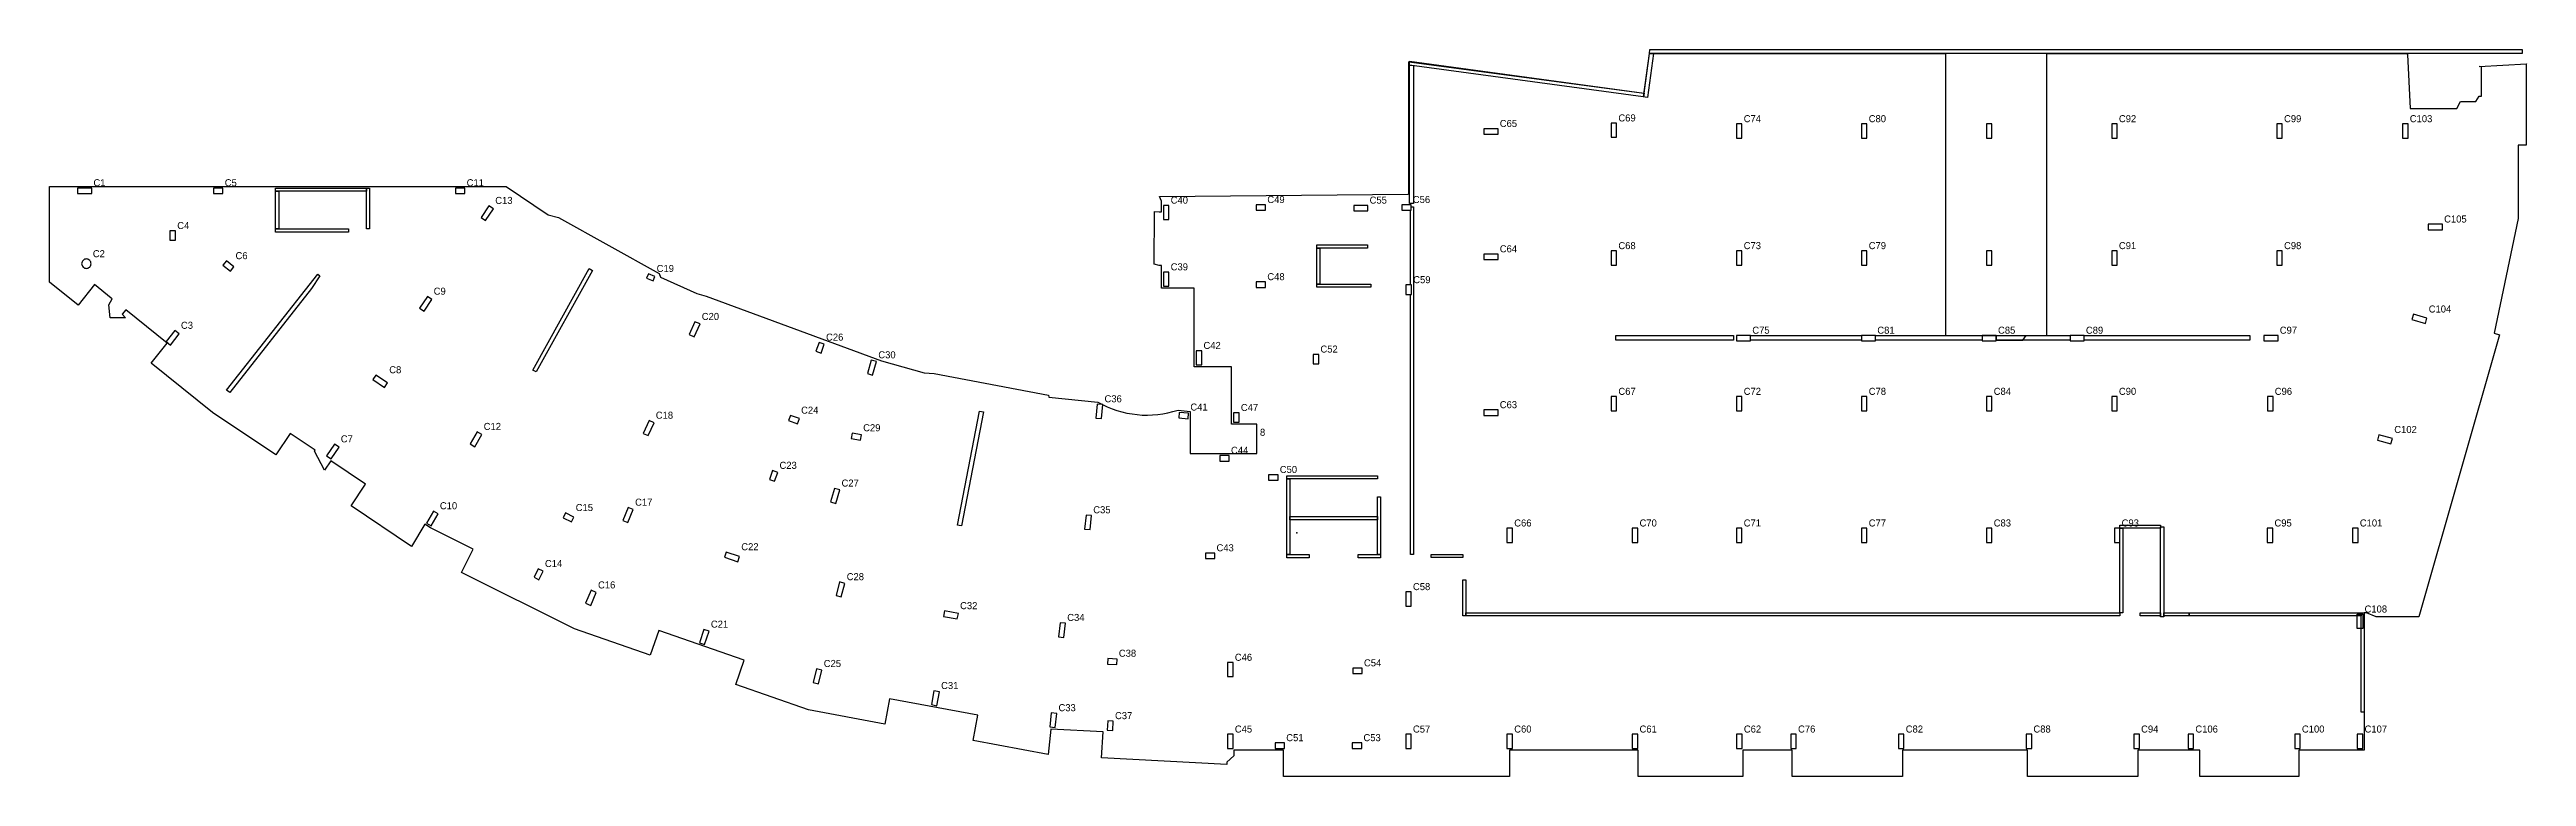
# Model space of a CAD drawing. Header units: inches. Extents: x 3282 to 9618, y 5323 to 56288.
# Drawn here: x 3292 to 9618, y 29875 to 31731 of the extents above; entities that cross this region are included whole.
import ezdxf

# ---------------------------------------------------------------- set-up
doc = ezdxf.new("R2010")
doc.units = ezdxf.units.IN
for name, color, linetype in [('BOUNDARY', 1, 'Continuous'), ('COL-LABEL', 2, 'Continuous'), ('COLS', 2, 'Continuous'), ('DATUM', 7, 'Continuous'), ('FLOOR NUMBER', 3, 'Continuous'), ('WALL', 4, 'Continuous')]:
    doc.layers.add(name, color=color, linetype=linetype)

msp = doc.modelspace()

# ---------------------------------------------------------------- texts
at = {"layer": 'COL-LABEL'}
for s, p in [('C69', (7298.7, 31547.4)), ('C74', (7618.7, 31545.5)), ('C80', (7938, 31545.5)), ('C92', (8576.9, 31545.5)), ('C99', (8998.6, 31545.5)), ('C103', (9319.7, 31545.5)), ('C65', (6995.8, 31533.3)), ('C1', (3404.4, 31382)), ('C5', (3739.7, 31382)), ('C11', (4357.5, 31382)), ('C13', (4430.5, 31336.8)), ('C40', (6155.4, 31337.6)), ('C49', (6402.2, 31339.1)), ('C55', (6663.4, 31337.6)), ('C56', (6773.8, 31339.1)), ('C4', (3618.4, 31272.7)), ('C105', (9407.4, 31289.4)), ('C2', (3402.8, 31200.8)), ('C6', (3767.2, 31195.8)), ('C39', (6155.4, 31167.3)), ('C64', (6995.8, 31213.3)), ('C68', (7298.7, 31221.4)), ('C73', (7618.7, 31221.4)), ('C79', (7938, 31221.4)), ('C91', (8576.9, 31221.4)), ('C98', (8998.6, 31221.4)), ('C9', (4273.3, 31105.1)), ('C19', (4842.7, 31163.1)), ('C48', (6402.2, 31142.2)), ('C59', (6774.8, 31134.5)), ('C20', (4957.9, 31040.6)), ('C104', (9368, 31059.6)), ('C3', (3627.9, 31018)), ('C26', (5275.3, 30987.8)), ('C75', (7640.7, 31005.4)), ('C81', (7960, 31005.4)), ('C85', (8268.2, 31005.4)), ('C89', (8492.6, 31005.4)), ('C97', (8987.7, 31005.4)), ('C30', (5408.8, 30942.7)), ('C42', (6239.1, 30966.6)), ('C52', (6537.8, 30957.3)), ('C8', (4159.8, 30904.5)), ('C18', (4840.5, 30788.4)), ('C24', (5211.6, 30801.3)), ('C36', (5986.4, 30830.4)), ('C41', (6205.7, 30809.2)), ('C47', (6334.6, 30808.1)), ('C63', (6995.8, 30815.3)), ('C67', (7298.7, 30849.4)), ('C72', (7618.7, 30849.4)), ('C78', (7938, 30849.4)), ('C84', (8257.2, 30849.4)), ('C90', (8576.9, 30849.4)), ('C96', (8974.9, 30849.4)), ('C7', (4036, 30728)), ('C12', (4401, 30759.8)), ('C29', (5370, 30756.4)), ('C102', (9280.1, 30752)), ('C23', (5156.4, 30660.5)), ('C44', (6309.4, 30698.9)), ('C27', (5314.8, 30615.2)), ('C50', (6434, 30649.9)), ('C10', (4289.1, 30557.3)), ('C15', (4636, 30552.7)), ('C17', (4787.6, 30566.4)), ('C35', (5957.7, 30547)), ('C66', (7032.7, 30513.3)), ('C70', (7352.7, 30513.3)), ('C71', (7618.7, 30513.3)), ('C77', (7938, 30513.3)), ('C83', (8257.2, 30513.3)), ('C93', (8583.8, 30513.3)), ('C95', (8974.1, 30513.3)), ('C101', (9192.1, 30513.3)), ('C14', (4557.4, 30409.7)), ('C22', (5058.8, 30452.6)), ('C43', (6272.4, 30450)), ('C16', (4693, 30355.1)), ('C28', (5328, 30376.2)), ('C58', (6774.1, 30350.8)), ('C32', (5617.6, 30302.2)), ('C108', (9204.2, 30293.6)), ('C21', (4981.2, 30255)), ('C34', (5891.2, 30272.1)), ('C25', (5269.4, 30154.6)), ('C38', (6023, 30180.7)), ('C46', (6319.2, 30170.4)), ('C54', (6649, 30156.2)), ('C31', (5569.1, 30098.3)), ('C33', (5868.8, 30041.7)), ('C37', (6013.2, 30021.4)), ('C45', (6319.2, 29987.2)), ('C51', (6450.5, 29965.2)), ('C53', (6647.7, 29965.2)), ('C57', (6774.1, 29987.2)), ('C60', (7032.7, 29987.2)), ('C61', (7352.7, 29987.2)), ('C62', (7619.1, 29987.2)), ('C76', (7757.5, 29987.2)), ('C82', (8032.5, 29987.2)), ('C88', (8358.6, 29987.2)), ('C94', (8633.6, 29987.2)), ('C106', (8772.1, 29987.2)), ('C100', (9044.3, 29987.2)), ('C107', (9204.2, 29987.2))]:
    msp.add_text(s, height=18, dxfattribs=at).set_placement(p)
at = {"layer": 'FLOOR NUMBER'}
msp.add_text('8', height=18, dxfattribs=at).set_placement((6383.4, 30744.8))

# ---------------------------------------------------------------- linework, layer by layer
at = {"layer": 'BOUNDARY'}
msp.add_lwpolyline([(8133.7, 31000.9), (8263.7, 31000.9), (8263.7, 30988.9), (8331.5, 30988.9), (8340.3, 31000.9), (8392.9, 31000.9), (8392.9, 31721), (9311.8, 31721), (9314, 31718.5), (9320.3, 31580.7), (9440.1, 31580.3), (9449.4, 31598.3), (9488.4, 31598.4), (9497.1, 31612), (9503.1, 31612), (9503.1, 31684.2), (9502.8, 31687), (9496.9, 31688.1), (9617.7, 31694.2), (9616.8, 31693.1), (9616.8, 31486.8), (9596.6, 31486.8), (9596.6, 31299.7), (9534.9, 31006.9), (9549, 31002.8), (9343.1, 30282.8), (9234.2, 30282.8), (9209.3, 30293.1), (9203.3, 30293.1), (9203.3, 29942.5), (9036.2, 29942.5), (9036.2, 29875.1), (8783.6, 29875.1), (8783.6, 29942.5), (8625.5, 29942.5), (8625.5, 29875.1), (8343.7, 29875.1), (8343.7, 29942.5), (8024.5, 29942.5), (8024.5, 29875.1), (7742.6, 29875.1), (7742.6, 29942.5), (7616.6, 29942.5), (7616.6, 29875.1), (7349.6, 29875.1), (7349.6, 29942.5), (7020.5, 29942.5), (7020.5, 29875.1), (6443.2, 29875.1), (6443.2, 29942.5), (6316.7, 29942.5), (6316.7, 29928.1), (6299, 29911.3), (6298.7, 29905.4), (5979.1, 29923), (5982.7, 29988.9), (5849.6, 29996.2), (5842.4, 29930.9), (5651.2, 29966.6), (5663.3, 30031.6), (5437.2, 30073.7), (5425.1, 30008.8), (5230.5, 30045.1), (5044.8, 30109.5), (5066.4, 30171.8), (4848.1, 30247.4), (4826.5, 30185.1), (4633, 30252.1), (4344.6, 30396), (4374.1, 30455.1), (4264.8, 30509.6), (4250.8, 30519.1), (4216.9, 30462.3), (4062.4, 30566.3), (4099.3, 30621.1), (4010.6, 30680.7), (3994.5, 30656.8), (3968.5, 30705.3), (3970.2, 30707.9), (3906.8, 30750.6), (3869.9, 30695.9), (3708.6, 30804.5), (3552.2, 30929.9), (3593, 30981.7), (3487.1, 31066.7), (3478.1, 31055.3), (3486.4, 31046.3), (3447.4, 31046.3), (3443.8, 31079), (3451.9, 31094.7), (3449.8, 31096.6), (3407.1, 31130.9), (3365.6, 31078.2), (3292.3, 31137), (3292.3, 31381.1), (4458.8, 31381.1), (4565.6, 31308.6), (4592, 31302.4), (4849.1, 31159.6), (4852.2, 31149.7), (4945.4, 31108.3), (4968.8, 31101.1), (5416.6, 30936.4), (5525.6, 30905.2), (5551.7, 30904.3), (5843, 30848.3), (5844.4, 30843.8), (5969.7, 30831.1, 0.213629), (6174.1, 30810.4), (6204.8, 30807.3), (6204.8, 30699.8), (6375.4, 30699.8), (6375.7, 30774.2), (6310.8, 30774.2), (6310.8, 30920.7), (6215.2, 30920.7), (6215.2, 31121.7), (6131.8, 31121.7), (6131.8, 31180), (6125.8, 31180), (6113.3, 31183.1), (6113.9, 31317.6), (6125.8, 31317), (6131.8, 31317), (6131.8, 31344.1), (6126.7, 31356.1), (6761.7, 31361.9), (6763.3, 31363.6), (6763.3, 31699.6), (7364.4, 31620), (7378.1, 31721), (8133.7, 31721)], format="xyb", close=True, dxfattribs=at)
at = {"layer": 'COLS'}
for points in [[(6991.3, 31514.8), (6991.3, 31528.8), (6955.3, 31528.8), (6955.3, 31514.8)], [(7280.2, 31506.9), (7294.2, 31506.9), (7294.2, 31542.9), (7280.2, 31542.9)], [(7600.2, 31505), (7614.2, 31505), (7614.2, 31541), (7600.2, 31541)], [(7919.5, 31505), (7933.5, 31505), (7933.5, 31541), (7919.5, 31541)], [(8238.7, 31505), (8252.7, 31505), (8252.7, 31541), (8238.7, 31541)], [(8558.4, 31505), (8572.4, 31505), (8572.4, 31541), (8558.4, 31541)], [(8980.1, 31505), (8994.1, 31505), (8994.1, 31541), (8980.1, 31541)], [(9301.2, 31505), (9315.2, 31505), (9315.2, 31541), (9301.2, 31541)], [(3363.9, 31377.5), (3363.9, 31363.5), (3399.9, 31363.5), (3399.9, 31377.5)], [(3735.2, 31363.5), (3735.2, 31377.5), (3711.2, 31377.5), (3711.2, 31363.5)], [(4353, 31363.5), (4353, 31377.5), (4329, 31377.5), (4329, 31363.5)], [(4394.2, 31302.5), (4405.8, 31294.6), (4426, 31324.4), (4414.4, 31332.3)], [(6150.9, 31333.1), (6136.9, 31333.1), (6136.9, 31297.1), (6150.9, 31297.1)], [(6397.7, 31320.6), (6397.7, 31334.6), (6373.7, 31334.6), (6373.7, 31320.6)], [(6658.9, 31319.1), (6658.9, 31333.1), (6622.9, 31333.1), (6622.9, 31319.1)], [(6769.3, 31320.6), (6769.3, 31334.6), (6745.3, 31334.6), (6745.3, 31320.6)], [(3599.9, 31244.2), (3613.9, 31244.2), (3613.9, 31268.2), (3599.9, 31268.2)], [(9402.9, 31270.9), (9402.9, 31284.9), (9366.9, 31284.9), (9366.9, 31270.9)], [(3398.3, 31184.3), (3398.1, 31186.6), (3397.4, 31188.9), (3396.3, 31190.9), (3394.8, 31192.8), (3393, 31194.2), (3390.9, 31195.4), (3388.7, 31196), (3386.3, 31196.3), (3384, 31196), (3381.7, 31195.4), (3379.7, 31194.2), (3377.8, 31192.8), (3376.4, 31190.9), (3375.2, 31188.9), (3374.6, 31186.6), (3374.3, 31184.3), (3374.6, 31181.9), (3375.2, 31179.7), (3376.4, 31177.6), (3377.8, 31175.8), (3379.7, 31174.3), (3381.7, 31173.2), (3384, 31172.5), (3386.3, 31172.3), (3388.7, 31172.5), (3390.9, 31173.2), (3393, 31174.3), (3394.8, 31175.8), (3396.3, 31177.6), (3397.4, 31179.7), (3398.1, 31181.9)], [(3754, 31165.4), (3762.7, 31176.4), (3743.8, 31191.3), (3735.2, 31180.3)], [(6991.3, 31194.8), (6991.3, 31208.8), (6955.3, 31208.8), (6955.3, 31194.8)], [(7280.2, 31180.9), (7294.2, 31180.9), (7294.2, 31216.9), (7280.2, 31216.9)], [(7600.2, 31180.9), (7614.2, 31180.9), (7614.2, 31216.9), (7600.2, 31216.9)], [(7919.5, 31180.9), (7933.5, 31180.9), (7933.5, 31216.9), (7919.5, 31216.9)], [(8238.7, 31180.9), (8252.7, 31180.9), (8252.7, 31216.9), (8238.7, 31216.9)], [(8558.4, 31180.9), (8572.4, 31180.9), (8572.4, 31216.9), (8558.4, 31216.9)], [(8980.1, 31180.9), (8994.1, 31180.9), (8994.1, 31216.9), (8980.1, 31216.9)], [(4821.8, 31158.6), (4816.9, 31147.6), (4833.4, 31140.3), (4838.2, 31151.3)], [(6150.9, 31162.8), (6136.9, 31162.8), (6136.9, 31126.8), (6150.9, 31126.8)], [(6397.7, 31123.7), (6397.7, 31137.7), (6373.7, 31137.7), (6373.7, 31123.7)], [(6770.3, 31130), (6756.3, 31130), (6756.3, 31106), (6770.3, 31106)], [(4237, 31070.8), (4248.6, 31063), (4268.8, 31092.8), (4257.2, 31100.6)], [(3590.2, 30985.2), (3601.2, 30976.6), (3623.4, 31004.9), (3612.4, 31013.5)], [(4926, 31003.2), (4938.7, 30997.5), (4953.4, 31030.4), (4940.6, 31036.1)], [(7636.2, 30986.9), (7636.2, 31000.9), (7600.2, 31000.9), (7600.2, 30986.9)], [(7955.5, 30986.9), (7955.5, 31000.9), (7919.5, 31000.9), (7919.5, 30986.9)], [(8263.7, 30986.9), (8263.7, 31000.9), (8227.7, 31000.9), (8227.7, 30986.9)], [(8488.1, 30986.9), (8488.1, 31000.9), (8452.1, 31000.9), (8452.1, 30986.9)], [(8983.2, 30986.9), (8983.2, 31000.9), (8947.2, 31000.9), (8947.2, 30986.9)], [(9359.7, 31031.8), (9363.5, 31045.2), (9328.9, 31055.1), (9325.1, 31041.7)], [(5270.8, 30978.5), (5257.7, 30983.3), (5249.5, 30960.7), (5262.6, 30955.9)], [(5380.9, 30903.6), (5394.3, 30899.8), (5404.3, 30934.4), (5390.8, 30938.2)], [(6234.6, 30962.1), (6220.6, 30962.1), (6220.6, 30926.1), (6234.6, 30926.1)], [(6533.3, 30952.8), (6519.3, 30952.8), (6519.3, 30928.8), (6533.3, 30928.8)], [(4147.5, 30868.3), (4155.3, 30879.9), (4125.5, 30900), (4117.6, 30888.4)], [(5964.4, 30790.1), (5978.3, 30788.7), (5981.9, 30824.5), (5968, 30825.9)], [(6199.8, 30788.3), (6201.2, 30802.3), (6177.3, 30804.7), (6175.9, 30790.8)], [(6991.3, 30796.8), (6991.3, 30810.8), (6955.3, 30810.8), (6955.3, 30796.8)], [(7280.2, 30808.9), (7294.2, 30808.9), (7294.2, 30844.9), (7280.2, 30844.9)], [(7600.2, 30808.9), (7614.2, 30808.9), (7614.2, 30844.9), (7600.2, 30844.9)], [(7919.5, 30808.9), (7933.5, 30808.9), (7933.5, 30844.9), (7919.5, 30844.9)], [(8238.7, 30808.9), (8252.7, 30808.9), (8252.7, 30844.9), (8238.7, 30844.9)], [(8558.4, 30808.9), (8572.4, 30808.9), (8572.4, 30844.9), (8558.4, 30844.9)], [(8956.4, 30808.9), (8970.4, 30808.9), (8970.4, 30844.9), (8956.4, 30844.9)], [(4366.5, 30724.1), (4378.7, 30717.1), (4396.5, 30748.4), (4384.4, 30755.3)], [(4808.6, 30751), (4821.4, 30745.3), (4836, 30778.2), (4823.2, 30783.9)], [(5184.6, 30796.8), (5179.8, 30783.7), (5202.4, 30775.5), (5207.1, 30788.6)], [(5362.9, 30733.6), (5365.5, 30747.4), (5341.9, 30751.9), (5339.3, 30738.1)], [(6316.1, 30779.6), (6330.1, 30779.6), (6330.1, 30803.6), (6316.1, 30803.6)], [(9271.7, 30724.1), (9275.6, 30737.6), (9241, 30747.5), (9237.1, 30734)], [(3999.8, 30693.6), (4011.4, 30685.8), (4031.5, 30715.6), (4019.9, 30723.5)], [(6304.9, 30680.4), (6304.9, 30694.4), (6280.9, 30694.4), (6280.9, 30680.4)], [(5151.9, 30651.2), (5138.7, 30656), (5130.5, 30633.5), (5143.7, 30628.7)], [(6429.5, 30631.4), (6429.5, 30645.4), (6405.5, 30645.4), (6405.5, 30631.4)], [(4254.6, 30521.5), (4266.8, 30514.6), (4284.6, 30545.8), (4272.4, 30552.8)], [(4756, 30528.8), (4768.8, 30523.3), (4783.1, 30556.3), (4770.3, 30561.9)], [(5286.9, 30576.1), (5300.4, 30572.2), (5310.3, 30606.8), (5296.9, 30610.7)], [(4625.2, 30525), (4631.5, 30537.5), (4610, 30548.2), (4603.7, 30535.7)], [(5935.7, 30506.7), (5949.6, 30505.3), (5953.2, 30541.1), (5939.3, 30542.5)], [(7028.2, 30508.8), (7014.2, 30508.8), (7014.2, 30472.8), (7028.2, 30472.8)], [(7348.2, 30508.8), (7334.2, 30508.8), (7334.2, 30472.8), (7348.2, 30472.8)], [(7600.2, 30472.8), (7614.2, 30472.8), (7614.2, 30508.8), (7600.2, 30508.8)], [(7919.5, 30472.8), (7933.5, 30472.8), (7933.5, 30508.8), (7919.5, 30508.8)], [(8238.7, 30472.8), (8252.7, 30472.8), (8252.7, 30508.8), (8238.7, 30508.8)], [(8565.3, 30472.8), (8579.3, 30472.8), (8579.3, 30508.8), (8565.3, 30508.8)], [(8955.6, 30472.8), (8969.6, 30472.8), (8969.6, 30508.8), (8955.6, 30508.8)], [(9173.6, 30472.8), (9187.6, 30472.8), (9187.6, 30508.8), (9173.6, 30508.8)], [(5049.7, 30423.1), (5054.3, 30436.3), (5020.3, 30448.1), (5015.7, 30434.9)], [(6267.9, 30431.5), (6267.9, 30445.5), (6243.9, 30445.5), (6243.9, 30431.5)], [(4552.9, 30398.9), (4540.4, 30405.2), (4529.7, 30383.7), (4542.2, 30377.5)], [(5300.8, 30336.9), (5314.3, 30333.3), (5323.5, 30368.1), (5310, 30371.7)], [(4661.4, 30317.6), (4674.2, 30312), (4688.5, 30345.1), (4675.6, 30350.6)], [(6755.6, 30310.3), (6769.6, 30310.3), (6769.6, 30346.3), (6755.6, 30346.3)], [(4951.7, 30216.5), (4964.9, 30211.9), (4976.7, 30245.9), (4963.5, 30250.5)], [(5610.5, 30277.3), (5613.1, 30291.1), (5577.7, 30297.7), (5575.1, 30283.9)], [(5868.8, 30231.8), (5882.7, 30230.3), (5886.7, 30266.1), (5872.8, 30267.6)], [(9199.7, 30289.1), (9199.7, 30253.1), (9185.7, 30253.1), (9185.7, 30289.1)], [(6017.7, 30160.9), (6018.5, 30174.9), (5994.5, 30176.2), (5993.7, 30162.2)], [(5242.1, 30115.3), (5255.6, 30111.8), (5264.9, 30146.6), (5251.3, 30150.1)], [(6300.7, 30129.9), (6314.7, 30129.9), (6314.7, 30165.9), (6300.7, 30165.9)], [(6644.5, 30137.7), (6644.5, 30151.7), (6620.5, 30151.7), (6620.5, 30137.7)], [(5544.2, 30058.4), (5558, 30055.8), (5564.6, 30091.2), (5550.8, 30093.8)], [(5846.4, 30001.4), (5860.3, 29999.9), (5864.3, 30035.7), (5850.4, 30037.2)], [(6008.7, 30016.1), (5994.7, 30016.9), (5993.4, 29993), (6007.4, 29992.2)], [(6300.7, 29946.7), (6314.7, 29946.7), (6314.7, 29982.7), (6300.7, 29982.7)], [(6755.6, 29946.7), (6769.6, 29946.7), (6769.6, 29982.7), (6755.6, 29982.7)], [(7014.2, 29946.7), (7028.2, 29946.7), (7028.2, 29982.7), (7014.2, 29982.7)], [(7334.2, 29946.7), (7348.2, 29946.7), (7348.2, 29982.7), (7334.2, 29982.7)], [(7600.6, 29946.7), (7614.6, 29946.7), (7614.6, 29982.7), (7600.6, 29982.7)], [(7739, 29946.7), (7753, 29946.7), (7753, 29982.7), (7739, 29982.7)], [(8014, 29946.7), (8028, 29946.7), (8028, 29982.7), (8014, 29982.7)], [(8340.1, 29946.7), (8354.1, 29946.7), (8354.1, 29982.7), (8340.1, 29982.7)], [(8615.1, 29946.7), (8629.1, 29946.7), (8629.1, 29982.7), (8615.1, 29982.7)], [(8753.6, 29946.7), (8767.6, 29946.7), (8767.6, 29982.7), (8753.6, 29982.7)], [(9025.8, 29946.7), (9039.8, 29946.7), (9039.8, 29982.7), (9025.8, 29982.7)], [(9185.7, 29946.7), (9199.7, 29946.7), (9199.7, 29982.7), (9185.7, 29982.7)], [(6446, 29946.7), (6446, 29960.7), (6422, 29960.7), (6422, 29946.7)], [(6643.2, 29946.7), (6643.2, 29960.7), (6619.2, 29960.7), (6619.2, 29946.7)]]:
    msp.add_lwpolyline(points, close=True, dxfattribs=at)
at = {"layer": 'DATUM'}
msp.add_point((6477.6, 30496.8), dxfattribs=at)
at = {"layer": 'WALL'}
for points in [[(7363, 31610.1), (7361.9, 31610.3), (6765.3, 31691.3), (6765.3, 31701.3), (7364.4, 31620)], [(6775.3, 31338.1), (6774.5, 31338.1), (6765.3, 31338.1), (6765.3, 31691.3), (6775.3, 31689.9)], [(7372.9, 31608.8), (7367.5, 31609.5), (7363, 31610.1), (7378.1, 31721), (7388.2, 31721)], [(9606.8, 31721), (9012, 31721), (7378.1, 31721), (7379.4, 31731), (9606.8, 31731)], [(4101.5, 31369.1), (4051.8, 31369.1), (3869.5, 31369.1), (3869.5, 31377.1), (4101.5, 31377.1)], [(4101.5, 31273.1), (4101.5, 31321.4), (4101.5, 31377.1), (4109.5, 31377.1), (4109.5, 31273.1)], [(3869.5, 31273.1), (3869.5, 31321.4), (3869.5, 31369.1), (3877.5, 31369.1), (3877.5, 31273.1)], [(6767.7, 30442.1), (6767.7, 30480.8), (6767.7, 31106), (6770.3, 31106), (6770.3, 31130), (6767.7, 31130), (6767.7, 31320.6), (6769.3, 31320.6), (6769.3, 31329.1), (6775.3, 31329.1), (6775.3, 30442.1)], [(4055.5, 31265.1), (4051.8, 31265.1), (3869.5, 31265.1), (3869.5, 31273.1), (4055.5, 31273.1)], [(6528.2, 31224.3), (6528.2, 31232.3), (6658.3, 31232.3), (6658.3, 31224.3)], [(6528.2, 31132.3), (6528.2, 31163.8), (6528.2, 31224.3), (6536.2, 31224.3), (6536.2, 31132.3)], [(3752.4, 30855.7), (3744.1, 30861.3), (3977.4, 31157.6), (3982.9, 31153.2), (3961, 31120.7)], [(4534.8, 30907.9), (4526.1, 30912.8), (4670.1, 31172.1), (4678.9, 31167.2)], [(6528.2, 31124.3), (6528.2, 31124.3), (6528.2, 31132.3), (6666.3, 31132.3), (6666.3, 31124.3)], [(7592.3, 30988.9), (7583.2, 30988.9), (7292.2, 30988.9), (7292.2, 31000.9), (7592.3, 31000.9)], [(7636.2, 30989.3), (7636.2, 31000.9), (7919.5, 31000.9), (7919.5, 30989.3)], [(7955.5, 30989.3), (7955.5, 31000.9), (8227.7, 31000.9), (8227.7, 30989.3)], [(8452.1, 30989.3), (8445.8, 30989.3), (8263.7, 30989.3), (8263.7, 31000.9), (8452.1, 31000.9)], [(8911.3, 30989.3), (8580.6, 30989.3), (8488.1, 30989.3), (8488.1, 31000.9), (8911.3, 31000.9)], [(5620.9, 30514.9), (5615.3, 30516), (5611.1, 30516.8), (5667.2, 30808.1), (5677, 30806.2)], [(6639.7, 30634.7), (6531.9, 30634.7), (6451.7, 30634.7), (6451.7, 30642.7), (6683.3, 30642.7), (6683.3, 30634.7)], [(6451.7, 30441.7), (6451.7, 30454.6), (6451.7, 30634.7), (6459.7, 30634.7), (6459.7, 30441.7)], [(6691.3, 30441.7), (6683.3, 30441.7), (6683.3, 30588.7), (6691.3, 30588.7)], [(6565.7, 30530.7), (6565.7, 30530.7), (6459.7, 30530.7), (6459.7, 30538.7), (6683.3, 30538.7), (6683.3, 30530.7)], [(8587.3, 30508.8), (8580.6, 30508.8), (8579.3, 30508.8), (8579.3, 30516.8), (8683.3, 30516.8), (8683.3, 30508.8)], [(8587.3, 30292.8), (8580.6, 30292.8), (8579.3, 30292.8), (8579.3, 30508.8), (8587.3, 30508.8)], [(8688.5, 30283), (8683.3, 30283), (8683.3, 30512.8), (8691.3, 30512.8), (8691.3, 30283)], [(6464.5, 30433.7), (6451.7, 30433.7), (6451.7, 30441.7), (6508.7, 30441.7), (6508.7, 30433.7)], [(6691.3, 30433.7), (6683.3, 30433.7), (6634.3, 30433.7), (6634.3, 30441.7), (6691.3, 30441.7)], [(6855.4, 30434.5), (6820.7, 30434.5), (6820.7, 30442.1), (6901.5, 30442.1), (6901.5, 30434.5)], [(6909.1, 30285.2), (6901.5, 30285.2), (6901.5, 30376.7), (6909.1, 30376.7)], [(8499.8, 30285.2), (8472.8, 30285.2), (6909.1, 30285.2), (6909.1, 30292.8), (8579.3, 30292.8), (8579.3, 30285.2)], [(8631, 30284.8), (8631, 30286), (8631, 30292.8), (8683.3, 30292.8), (8683.3, 30284.8)], [(8756.1, 30285.2), (8691.3, 30285.2), (8691.3, 30292.8), (8756.1, 30292.8)], [(9012, 30285.2), (8904.1, 30285.2), (8756.1, 30285.2), (8756.1, 30292.8), (9195.3, 30292.8), (9195.3, 30285.2)], [(9195.3, 30039.2), (9195.3, 30118.8), (9195.3, 30292.8), (9203.3, 30292.8), (9203.3, 30039.2)]]:
    msp.add_lwpolyline(points, close=True, dxfattribs=at)

msp.set_redraw_order([(e.dxf.handle, doc.entitydb.next_handle()) for e in msp.query("TEXT MTEXT ATTDEF DIMENSION ARC_DIMENSION")])  # texts and dimensions are drawn at this point

doc.saveas('drawing.dxf')
